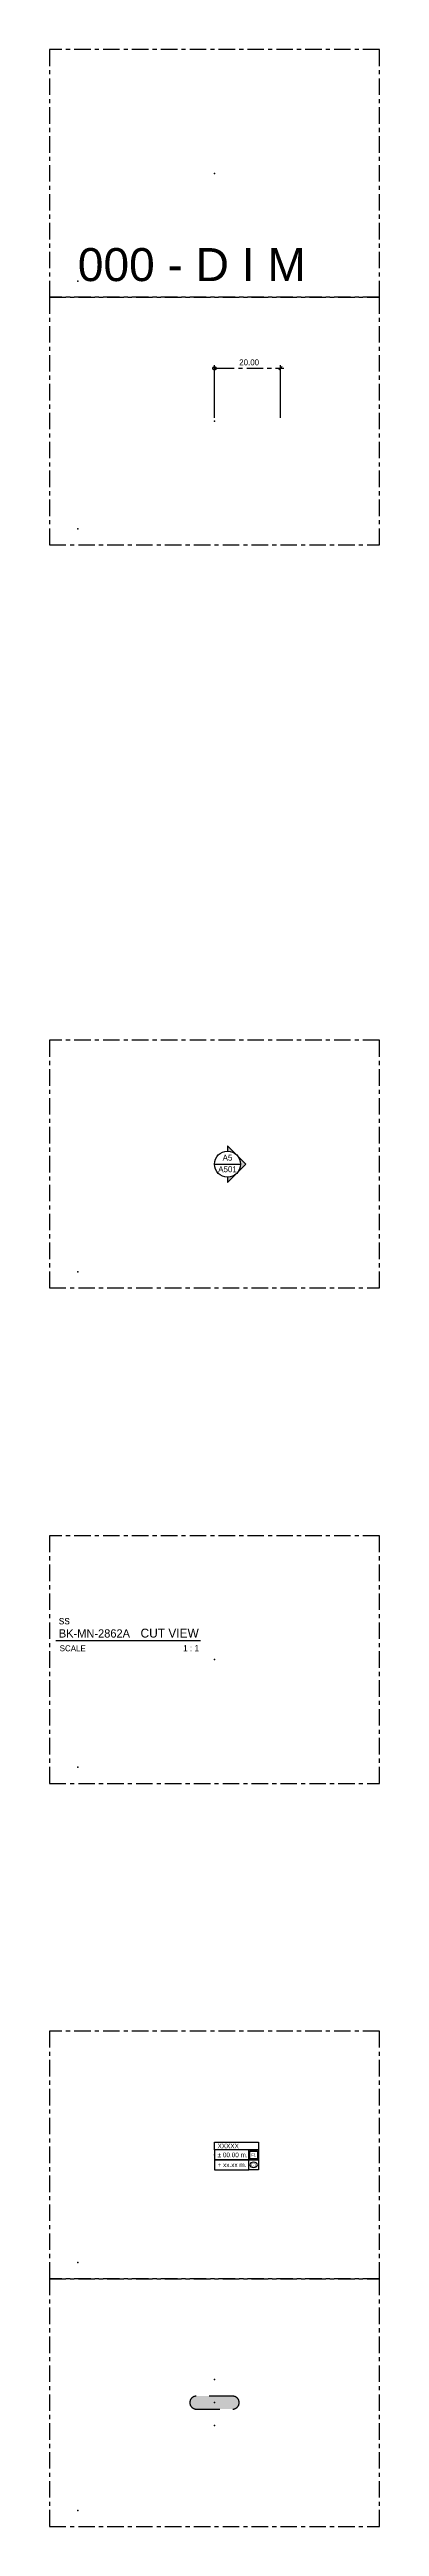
# Model space of a CAD drawing. Header units: millimetres. Extents: x -244126 to 368105, y -173968 to 259060.
# Drawn here: x 2171 to 2271, y 1157 to 1907 of the extents above; entities that cross this region are included whole.
import ezdxf
from ezdxf.enums import TextEntityAlignment as Align

# ---------------------------------------------------------------- set-up
doc = ezdxf.new("R2010")
doc.units = ezdxf.units.MM
doc.header["$MEASUREMENT"] = 0
for name, pattern in [('005_GG_TA_LINE', [13.75, 5, -1.25, 1.25, -1.25, 5]), ('ACAD_ISO04W100', [30, 24, -3, 0, -3]), ('BORDER2', [22.225, 6.35, -3.175, 6.35, -3.175, 0, -3.175]), ('CENTER', [2, 1.25, -0.25, 0.25, -0.25]), ('TA_HL_002.00', [13, 7.1, -5.9])]:
    doc.linetypes.add(name, pattern=pattern)
for name, color, linetype in [('000 - D I M', 6, 'Continuous'), ('000 - GRID', 8, 'CENTER'), ('000 - H A T C H', 8, 'Continuous'), ('000 - SYMBOL CON', 1, 'Continuous'), ('000 - T E X T', 4, 'Continuous')]:
    doc.layers.add(name, color=color, linetype=linetype)
doc.styles.add('Cetury Gothic', font='GOTHIC.TTF')
doc.styles.add('CORDIA', font='cordia.shx')
doc.styles.add('MtXpl_BrowalliaUPC', font='BrowalliaUPC.ttf')
doc.styles.get("Standard").update_dxf_attribs({"font": 'arial.ttf'})
doc.styles.add('TA', font='Cordia New.ttf', dxfattribs={"height": 4.5})
doc.dimstyles.new('DIM C-E', dxfattribs={"dimscale": 2, "dimtxt": 0.18, "dimasz": 0.1, "dimexe": 0.1, "dimexo": 0.1, "dimgap": 0.09, "dimtad": 1, "dimtoh": 1, "dimzin": 0, "dimdsep": 46, "dimtxsty": 'CORDIA', "dimblk1": 'ORIGIN', "dimblk2": 'OBLIQUE', "dimsah": 1, "dimcen": 0.1, "dimdle": 0.1, "dimclrd": 40, "dimclre": 140, "dimclrt": 3, "dimadec": 0, "dimazin": 0, "dimtfac": 1, "dimtix": 1, "dimtmove": 2, "dimatfit": 3, "dimfxl": 1, "dimtolj": 1, "dimtzin": 0, "dimarcsym": 0})

# ---------------------------------------------------------------- blocks, each defined once
blk = doc.blocks.new('*U1753')
at = {"color": 0, "linetype": '005_GG_TA_LINE'}
blk.add_lwpolyline([(0, 0), (100, 0), (100, 75), (0, 75)], close=True, dxfattribs=at)
for p in [(50, 37.5), (8.58, 4.88)]:
    blk.add_point(p, dxfattribs=at)
blk.add_attdef('NAMEBLK', (8.58, 4.88), '', height=10, dxfattribs=at)
blk = doc.blocks.new('*U34')
for q in [(0, 1.5), (4.8, 1.5)]:
    blk.add_line((12.76, 1.5), q)
at = {"layer": '000 - SYMBOL CON', "color": 0}
blk.add_line((13.36, -1.5), (4.8, -1.5), dxfattribs=at)
for points in [[(13.36, 1.5), (0, 1.5), (0, 3.9), (13.36, 3.9)], [(10.36, 1.5), (0, 1.5), (0, -1.5), (10.36, -1.5)], [(13.36, -1.5), (10.36, -1.5), (10.36, 1.5), (13.36, 1.5)], [(10.36, -1.5), (0, -1.5), (0, -4.5), (10.36, -4.5)], [(13.36, -4.5), (10.36, -4.5), (10.36, -1.5), (13.36, -1.5)]]:
    blk.add_lwpolyline(points, close=True, dxfattribs=at)
at = {"layer": '000 - SYMBOL CON'}
blk.add_lwpolyline([(13, 1.14), (13, -1.14), (10.72, -1.14), (10.72, 1.14)], close=True, dxfattribs=at)
at = {"layer": '000 - SYMBOL CON', "extrusion": (0, 0, -1)}
blk.add_ellipse((11.86, -3), major_axis=(-1.15, 0), ratio=0.703808, start_param=-1.570796, end_param=4.712389, dxfattribs=at)
at = {"layer": '000 - T E X T', "style": 'TA'}
for tag, p in [('NAME_LOCATION', (0.93, 2.7)), ('LEVEL_FL', (0.93, 0)), ('LEVEL_CL', (0.93, -3))]:
    blk.add_attdef(tag, text='', height=1.4, dxfattribs=at).set_placement(p, align=Align.MIDDLE_LEFT)
for tag, p in [('FLOOR_SYM', (11.86, 0)), ('CEILING_SYM', (11.86, -3))]:
    blk.add_attdef(tag, text='', height=0.9, dxfattribs=at).set_placement(p, align=Align.MIDDLE_CENTER)
blk = doc.blocks.new('_Origin')
at = {"color": 0, "linetype": 'ByBlock', "lineweight": -2}
blk.add_line((0, 0), (-1, 0), dxfattribs=at)
blk.add_circle((0, 0), 0.5, dxfattribs=at)
blk = doc.blocks.new('_Oblique')
at = {"color": 0, "linetype": 'ByBlock', "lineweight": -2}
blk.add_line((-0.5, -0.5), (0.5, 0.5), dxfattribs=at)
blk = doc.blocks.new('*D2890')
at = {"layer": '000 - D I M', "color": 140, "linetype": 'ACAD_ISO04W100', "lineweight": -2, "transparency": 16777216}
for p, q in [((2220.83, 1795.92), (2220.83, 1811.9)), ((2240.83, 1795.92), (2240.83, 1811.9))]:
    blk.add_line(p, q, dxfattribs=at)
at = {"layer": '000 - D I M', "color": 40, "linetype": '005_GG_TA_LINE', "lineweight": -2, "transparency": 16777216}
blk.add_line((2221.83, 1810.9), (2241.83, 1810.9), dxfattribs=at)
at = {"layer": 'Defpoints', "color": 0, "linetype": '005_GG_TA_LINE', "transparency": 16777216}
for p in [(2240.83, 1810.9), (2220.83, 1794.92), (2240.83, 1794.92)]:
    blk.add_point(p, dxfattribs=at)
at = {"layer": '000 - D I M', "color": 40, "linetype": '005_GG_TA_LINE', "lineweight": -2, "transparency": 16777216, "rotation": 180}
blk.add_blockref('_Origin', (2220.83, 1810.9), dxfattribs=at)
at = {"layer": '000 - D I M', "color": 40, "linetype": '005_GG_TA_LINE', "lineweight": -2, "transparency": 16777216}
blk.add_blockref('_Oblique', (2240.83, 1810.9), dxfattribs=at)
at = {"layer": '000 - D I M', "color": 3, "linetype": '005_GG_TA_LINE', "transparency": 16777216, "insert": (2231.33, 1812.7), "char_height": 1.8, "attachment_point": 5, "style": 'CORDIA'}
blk.add_mtext('\\A1;20.00', dxfattribs=at)
blk = doc.blocks.new('A$C2FD3211E')
h = blk.add_hatch(color=2)
h.paths.add_polyline_path([(2.01, 7.26, -0.198912), (2.84, 5.25), (4.02, 5.25)])
h.paths.add_polyline_path([(-2.01, 7.26), (-4.02, 5.25), (-2.84, 5.25, -0.198912)])
h.paths.add_polyline_path([(0, 9.27), (-2.01, 7.26, -0.198912), (0, 8.09, -0.198912), (2.01, 7.26)])
at = {"color": 2}
blk.add_lwpolyline([(2.84, 5.25), (4.02, 5.25), (0, 9.27), (-4.02, 5.25), (-2.84, 5.25)], dxfattribs=at)
blk = doc.blocks.new('*U43')
at = {"color": 2}
blk.add_line((0, 0), (7.88, 0), dxfattribs=at)
blk.add_circle((3.94, 0), 3.94, dxfattribs=at)
blk.add_circle((3.94, 0), 3.94, dxfattribs=at)
at = {"color": 3, "xscale": 1.387206065883648, "yscale": 1.387206065883648, "zscale": 1.387206065883648, "rotation": 270}
blk.add_blockref('A$C2FD3211E', (-3.34, 0), dxfattribs=at)
at = {"color": 0, "style": 'Cetury Gothic'}
for tag, p in [('SEC_SYM', (3.94, 1.97)), ('DAWING_NO.', (3.94, -1.53))]:
    blk.add_attdef(tag, text='', height=1.8, dxfattribs=at).set_placement(p, align=Align.MIDDLE_CENTER)
blk = doc.blocks.new('*U48')
at = {"color": 4}
blk.add_line((-4.26, 5.7), (-48.1, 5.7), dxfattribs=at)
blk.add_point((0, 0))
at = {"color": 4, "linetype": 'BORDER2', "style": 'Cetury Gothic'}
blk.add_text('SCALE', height=1.8, dxfattribs=at).set_placement((-46.91, 2.51))
at = {"color": 0, "style": 'TA'}
for tag, p in [('HEADING2', (-47.17, 10.65)), ('HEADING', (-47.17, 6.65))]:
    blk.add_attdef(tag, p, '', height=2.5, dxfattribs=at)
for tag, height, p in [('LO', 2.7, (-4.76, 6.65)), ('SC', 1.85, (-4.7, 2.51))]:
    blk.add_attdef(tag, text='', height=height, dxfattribs=at).set_placement(p, align=Align.RIGHT)
blk = doc.blocks.new('*U177')
at = {"layer": '000 - H A T C H', "linetype": '005_GG_TA_LINE'}
h = blk.add_hatch(color=250, dxfattribs=at)
h.dxf.hatch_style = 1
edge = h.paths.add_edge_path()
edge.add_arc((-5.52, 0), 1.96, 90, 180)
edge.add_arc((-5.52, 0), 1.96, 180, 270)
edge.add_line((-5.52, -1.96), (5.52, -1.96))
edge.add_arc((5.52, 0), 1.96, 270, 360)
edge.add_arc((5.52, 0), 1.96, 360, 450)
edge.add_line((5.52, 1.96), (-5.52, 1.96))
for p in [(0, 6.96), (0, -6.96)]:
    blk.add_point(p)
at = {"layer": '000 - SYMBOL CON', "color": 0, "linetype": 'ByBlock'}
blk.add_lwpolyline([(-5.52, 1.96, 0.414214), (-7.48, 0, 0.414214), (-5.52, -1.96), (5.52, -1.96, 0.414214), (7.48, 0, 0.414214), (5.52, 1.96)], format="xyb", close=True, dxfattribs=at)
at = {"layer": '000 - T E X T', "color": 0, "style": 'MtXpl_BrowalliaUPC'}
blk.add_attdef('NO.CODE', text='', height=2, dxfattribs=at).set_placement((0, 0), align=Align.MIDDLE_CENTER)

msp = doc.modelspace()

# ---------------------------------------------------------------- block references
msp.add_blockref('*U43', (2220.82947, 1569.92402)).add_auto_attribs({'DAWING_NO.': 'A501', 'SEC_SYM': 'A5'})
at = {"layer": '000 - D I M'}
msp.add_blockref('*U1753', (2170.82947, 1832.42402), dxfattribs=at).add_auto_attribs({'NAMEBLK': '000 - D I M'})
at = {"layer": '000 - GRID', "linetype": '005_GG_TA_LINE'}
for p in [(2170.82947, 1757.42402), (2170.82947, 1532.42402), (2170.82947, 1382.42402), (2170.82947, 1232.42402), (2170.82947, 1157.42402)]:
    msp.add_blockref('*U1753', p, dxfattribs=at)
at = {"layer": '000 - SYMBOL CON'}
msp.add_blockref('*U34', (2220.82947, 1269.92402), dxfattribs=at).add_auto_attribs({'CEILING_SYM': 'C1', 'LEVEL_CL': '+ xx.xx m.', 'FLOOR_SYM': 'F1', 'NAME_LOCATION': 'XXXXX', 'LEVEL_FL': '%%p 00.00 m.'})
at = {"layer": '000 - SYMBOL CON', "color": 2, "linetype": 'TA_HL_002.00'}
msp.add_blockref('*U177', (2220.82947, 1194.92402), dxfattribs=at)
at = {"layer": '000 - T E X T'}
msp.add_blockref('*U48', (2220.82947, 1419.92402), dxfattribs=at).add_auto_attribs({'HEADING': 'BK-MN-2862A', 'HEADING2': 'ss', 'LO': 'CUT VIEW', 'SC': '1 : 1'})

# ---------------------------------------------------------------- dimensions: what is measured, and where the dimension line sits
at = {"layer": '000 - D I M', "linetype": '005_GG_TA_LINE'}
dim = msp.add_linear_dim(base=(2240.82947, 1810.89665), p1=(2220.82947, 1794.92402), p2=(2240.82947, 1794.92402), dimstyle='DIM C-E', override={"dimscale": 10}, dxfattribs=at)
dim.commit()
dim.dimension.update_dxf_attribs({"geometry": '*D2890', "text_midpoint": (2231.32947, 1812.69665)})

doc.saveas('drawing.dxf')
